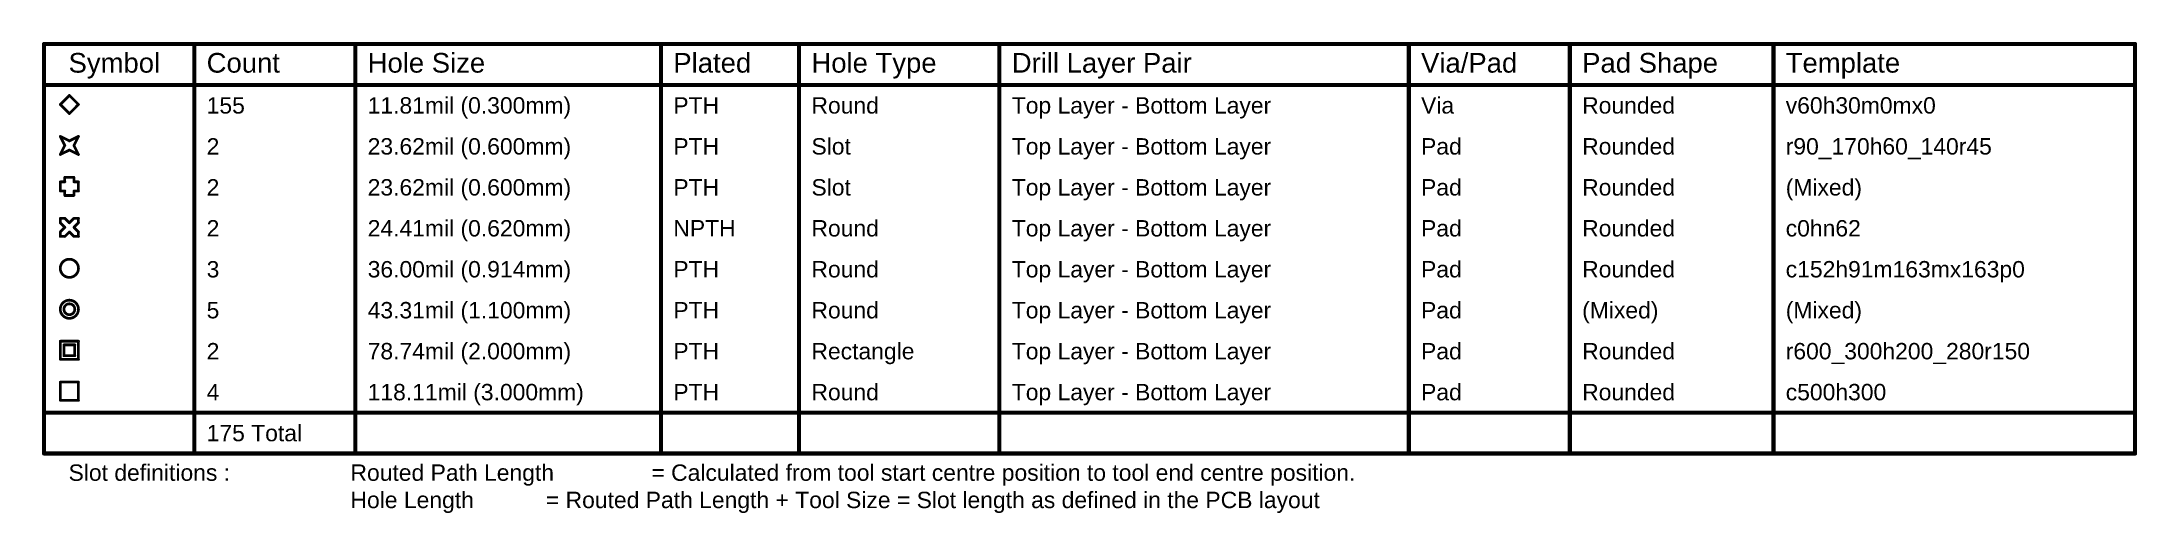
# Model space of a CAD drawing. Header units: inches. Extents: x -14 to 270, y -5 to 115.
# Drawn here: x -13.8 to 181.2, y 70.8 to 114.6 of the extents above; entities that cross this region are included whole.
import ezdxf

# ---------------------------------------------------------------- set-up
doc = ezdxf.new("R2010")
doc.units = ezdxf.units.IN
doc.layers.add('Drill Drawing', color=1, linetype='Continuous')
doc.styles.add('Arial', font='', dxfattribs={"height": 0.2})
doc.styles.get('Arial').set_extended_font_data('Arial')

msp = doc.modelspace()

# ---------------------------------------------------------------- texts
at = {"layer": 'Drill Drawing', "style": 'Arial'}
for s, height, p in [('Symbol', 1.829, (-11.29, 111.76)), ('Count', 1.829, (1.56, 111.76)), ('Hole Size', 1.829, (16.54, 111.76)), ('Plated', 1.829, (44.98, 111.76)), ('Hole Type', 1.829, (57.83, 111.76)), ('Drill Layer Pair', 1.8288, (76.47, 111.76)), ('Via/Pad', 1.829, (114.55, 111.76)), ('Pad Shape', 1.829, (129.54, 111.76)), ('Template', 1.829, (148.48, 111.76)), ('155', 1.524, (1.56, 107.95)), ('11.81mil (0.300mm)', 1.524, (16.54, 107.95)), ('PTH', 1.524, (44.98, 107.95)), ('Round', 1.524, (57.83, 107.95)), ('Top Layer - Bottom Layer', 1.524, (76.47, 107.95)), ('Via', 1.524, (114.55, 107.95)), ('Rounded', 1.524, (129.54, 107.95)), ('v60h30m0mx0', 1.524, (148.48, 107.95)), ('2', 1.52, (1.56, 104.14)), ('23.62mil (0.600mm)', 1.524, (16.54, 104.14)), ('PTH', 1.524, (44.98, 104.14)), ('Slot', 1.524, (57.83, 104.14)), ('Top Layer - Bottom Layer', 1.524, (76.47, 104.14)), ('Pad', 1.524, (114.55, 104.14)), ('Rounded', 1.524, (129.54, 104.14)), ('r90_170h60_140r45', 1.524, (148.48, 104.14)), ('2', 1.52, (1.56, 100.33)), ('23.62mil (0.600mm)', 1.524, (16.54, 100.33)), ('PTH', 1.524, (44.98, 100.33)), ('Slot', 1.524, (57.83, 100.33)), ('Top Layer - Bottom Layer', 1.524, (76.47, 100.33)), ('Pad', 1.524, (114.55, 100.33)), ('Rounded', 1.524, (129.54, 100.33)), ('(Mixed)', 1.524, (148.48, 100.33)), ('2', 1.52, (1.56, 96.52)), ('24.41mil (0.620mm)', 1.524, (16.54, 96.52)), ('NPTH', 1.524, (44.98, 96.52)), ('Round', 1.524, (57.83, 96.52)), ('Top Layer - Bottom Layer', 1.524, (76.47, 96.52)), ('Pad', 1.524, (114.55, 96.52)), ('Rounded', 1.524, (129.54, 96.52)), ('c0hn62', 1.524, (148.48, 96.52)), ('3', 1.52, (1.56, 92.71)), ('36.00mil (0.914mm)', 1.524, (16.54, 92.71)), ('PTH', 1.524, (44.98, 92.71)), ('Round', 1.524, (57.83, 92.71)), ('Top Layer - Bottom Layer', 1.524, (76.47, 92.71)), ('Pad', 1.524, (114.55, 92.71)), ('Rounded', 1.524, (129.54, 92.71)), ('c152h91m163mx163p0', 1.524, (148.48, 92.71)), ('5', 1.52, (1.56, 88.9)), ('43.31mil (1.100mm)', 1.524, (16.54, 88.9)), ('PTH', 1.524, (44.98, 88.9)), ('Round', 1.524, (57.83, 88.9)), ('Top Layer - Bottom Layer', 1.524, (76.47, 88.9)), ('Pad', 1.524, (114.55, 88.9)), ('(Mixed)', 1.524, (129.54, 88.9)), ('(Mixed)', 1.524, (148.48, 88.9)), ('2', 1.52, (1.56, 85.09)), ('78.74mil (2.000mm)', 1.524, (16.54, 85.09)), ('PTH', 1.524, (44.98, 85.09)), ('Rectangle', 1.524, (57.83, 85.09)), ('Top Layer - Bottom Layer', 1.524, (76.47, 85.09)), ('Pad', 1.524, (114.55, 85.09)), ('Rounded', 1.524, (129.54, 85.09)), ('r600_300h200_280r150', 1.524, (148.48, 85.09)), ('4', 1.52, (1.56, 81.28)), ('118.11mil (3.000mm)', 1.524, (16.54, 81.28)), ('PTH', 1.524, (44.98, 81.28)), ('Round', 1.524, (57.83, 81.28)), ('Top Layer - Bottom Layer', 1.524, (76.47, 81.28)), ('Pad', 1.524, (114.55, 81.28)), ('Rounded', 1.524, (129.54, 81.28)), ('c500h300', 1.524, (148.48, 81.28)), ('175 Total', 1.524, (1.56, 77.47)), ('Slot definitions :', 1.524, (-11.29, 73.79)), ('Routed Path Length', 1.524, (14.94, 73.79)), ('= Calculated from tool start centre position to tool end centre position.', 1.524, (42.94, 73.79)), ('Hole Length', 1.524, (14.94, 71.25)), (' = Routed Path Length + Tool Size = Slot length as defined in the PCB layout', 1.524, (32.53, 71.25))]:
    msp.add_text(s, height=height, dxfattribs=at).set_placement(p)

# ---------------------------------------------------------------- linework, layer by layer
at = {"layer": 'Drill Drawing'}
for points in [[(-13.58, 114.43, 0.381, 0.381, 0), (180.98, 114.43, 0.381, 0.381, 0)], [(-13.58, 76.33, 0.381, 0.381, 0), (-13.58, 114.43, 0.381, 0.381, 0)], [(0.41, 76.33, 0.381, 0.381, 0), (0.41, 114.43, 0.381, 0.381, 0)], [(15.39, 76.33, 0.381, 0.381, 0), (15.39, 114.43, 0.381, 0.381, 0)], [(43.83, 76.33, 0.381, 0.381, 0), (43.83, 114.43, 0.381, 0.381, 0)], [(56.68, 76.33, 0.381, 0.381, 0), (56.68, 114.43, 0.381, 0.381, 0)], [(75.32, 76.33, 0.381, 0.381, 0), (75.32, 114.43, 0.381, 0.381, 0)], [(113.41, 76.33, 0.381, 0.381, 0), (113.41, 114.43, 0.381, 0.381, 0)], [(128.39, 76.33, 0.381, 0.381, 0), (128.39, 114.43, 0.381, 0.381, 0)], [(147.34, 76.33, 0.381, 0.381, 0), (147.34, 114.43, 0.381, 0.381, 0)], [(180.98, 76.33, 0.381, 0.381, 0), (180.98, 114.43, 0.381, 0.381, 0)], [(-13.58, 110.62, 0.381, 0.381, 0), (180.98, 110.62, 0.381, 0.381, 0)], [(-12.06, 108.8, 0.254, 0.254, 0), (-11.21, 109.64, 0.254, 0.254, 0)], [(-11.21, 109.64, 0.254, 0.254, 0), (-10.37, 108.8, 0.254, 0.254, 0)], [(-12.06, 108.8, 0.254, 0.254, 0), (-11.21, 107.95, 0.254, 0.254, 0)], [(-11.21, 107.95, 0.254, 0.254, 0), (-10.37, 108.8, 0.254, 0.254, 0)], [(-12.06, 105.83, 0.254, 0.254, 0), (-11.21, 105.41, 0.254, 0.254, 0)], [(-12.06, 105.83, 0.254, 0.254, 0), (-11.64, 104.99, 0.254, 0.254, 0)], [(-11.21, 105.41, 0.254, 0.254, 0), (-10.37, 105.83, 0.254, 0.254, 0)], [(-10.79, 104.99, 0.254, 0.254, 0), (-10.37, 105.83, 0.254, 0.254, 0)], [(-12.06, 104.14, 0.254, 0.254, 0), (-11.64, 104.99, 0.254, 0.254, 0)], [(-12.06, 104.14, 0.254, 0.254, 0), (-11.21, 104.56, 0.254, 0.254, 0)], [(-11.21, 104.56, 0.254, 0.254, 0), (-10.37, 104.14, 0.254, 0.254, 0)], [(-10.79, 104.99, 0.254, 0.254, 0), (-10.37, 104.14, 0.254, 0.254, 0)], [(-12.06, 100.75, 0.254, 0.254, 0), (-12.06, 101.6, 0.254, 0.254, 0)], [(-12.06, 101.6, 0.254, 0.254, 0), (-11.64, 101.6, 0.254, 0.254, 0)], [(-11.64, 101.6, 0.254, 0.254, 0), (-11.64, 102.02, 0.254, 0.254, 0)], [(-11.64, 102.02, 0.254, 0.254, 0), (-10.79, 102.02, 0.254, 0.254, 0)], [(-10.79, 101.6, 0.254, 0.254, 0), (-10.79, 102.02, 0.254, 0.254, 0)], [(-10.79, 101.6, 0.254, 0.254, 0), (-10.37, 101.6, 0.254, 0.254, 0)], [(-10.37, 100.75, 0.254, 0.254, 0), (-10.37, 101.6, 0.254, 0.254, 0)], [(-12.06, 100.75, 0.254, 0.254, 0), (-11.64, 100.75, 0.254, 0.254, 0)], [(-11.64, 100.33, 0.254, 0.254, 0), (-11.64, 100.75, 0.254, 0.254, 0)], [(-11.64, 100.33, 0.254, 0.254, 0), (-10.79, 100.33, 0.254, 0.254, 0)], [(-10.79, 100.75, 0.254, 0.254, 0), (-10.37, 100.75, 0.254, 0.254, 0)], [(-10.79, 100.33, 0.254, 0.254, 0), (-10.79, 100.75, 0.254, 0.254, 0)], [(-12.06, 97.79, 0.254, 0.254, 0), (-12.06, 98.21, 0.254, 0.254, 0)], [(-12.06, 98.21, 0.254, 0.254, 0), (-11.64, 98.21, 0.254, 0.254, 0)], [(-12.06, 97.79, 0.254, 0.254, 0), (-11.64, 97.37, 0.254, 0.254, 0)], [(-12.06, 96.94, 0.254, 0.254, 0), (-11.64, 97.37, 0.254, 0.254, 0)], [(-11.64, 98.21, 0.254, 0.254, 0), (-11.21, 97.79, 0.254, 0.254, 0)], [(-11.21, 97.79, 0.254, 0.254, 0), (-10.79, 98.21, 0.254, 0.254, 0)], [(-10.79, 98.21, 0.254, 0.254, 0), (-10.37, 98.21, 0.254, 0.254, 0)], [(-10.79, 97.37, 0.254, 0.254, 0), (-10.37, 97.79, 0.254, 0.254, 0)], [(-10.79, 97.37, 0.254, 0.254, 0), (-10.37, 96.94, 0.254, 0.254, 0)], [(-10.37, 97.79, 0.254, 0.254, 0), (-10.37, 98.21, 0.254, 0.254, 0)], [(-12.06, 96.52, 0.254, 0.254, 0), (-12.06, 96.94, 0.254, 0.254, 0)], [(-12.06, 96.52, 0.254, 0.254, 0), (-11.64, 96.52, 0.254, 0.254, 0)], [(-11.64, 96.52, 0.254, 0.254, 0), (-11.21, 96.94, 0.254, 0.254, 0)], [(-11.21, 96.94, 0.254, 0.254, 0), (-10.79, 96.52, 0.254, 0.254, 0)], [(-10.79, 96.52, 0.254, 0.254, 0), (-10.37, 96.52, 0.254, 0.254, 0)], [(-10.37, 96.52, 0.254, 0.254, 0), (-10.37, 96.94, 0.254, 0.254, 0)], [(-12.06, 86.78, 0.254, 0.254, 0), (-10.37, 86.78, 0.254, 0.254, 0)], [(-12.06, 85.09, 0.254, 0.254, 0), (-12.06, 86.78, 0.254, 0.254, 0)], [(-11.72, 86.44, 0.254, 0.254, 0), (-10.71, 86.44, 0.254, 0.254, 0)], [(-11.72, 85.43, 0.254, 0.254, 0), (-11.72, 86.44, 0.254, 0.254, 0)], [(-10.71, 85.43, 0.254, 0.254, 0), (-10.71, 86.44, 0.254, 0.254, 0)], [(-10.37, 85.09, 0.254, 0.254, 0), (-10.37, 86.78, 0.254, 0.254, 0)], [(-12.06, 85.09, 0.254, 0.254, 0), (-10.37, 85.09, 0.254, 0.254, 0)], [(-11.72, 85.43, 0.254, 0.254, 0), (-10.71, 85.43, 0.254, 0.254, 0)], [(-12.06, 82.97, 0.254, 0.254, 0), (-10.37, 82.97, 0.254, 0.254, 0)], [(-12.06, 81.28, 0.254, 0.254, 0), (-12.06, 82.97, 0.254, 0.254, 0)], [(-10.37, 81.28, 0.254, 0.254, 0), (-10.37, 82.97, 0.254, 0.254, 0)], [(-13.58, 80.14, 0.381, 0.381, 0), (180.98, 80.14, 0.381, 0.381, 0)], [(-12.06, 81.28, 0.254, 0.254, 0), (-10.37, 81.28, 0.254, 0.254, 0)], [(-13.58, 76.33, 0.381, 0.381, 0), (180.98, 76.33, 0.381, 0.381, 0)]]:
    msp.add_lwpolyline(points, format="xyseb", dxfattribs=at)
for points in [[(-13.67, 114.43, 0.191, 0.191, 1), (-13.48, 114.43, 0.191, 0.191, 1)], [(-13.67, 114.43, 0.191, 0.191, 1), (-13.48, 114.43, 0.191, 0.191, 1)], [(0.32, 114.43, 0.191, 0.191, 1), (0.51, 114.43, 0.191, 0.191, 1)], [(15.3, 114.43, 0.191, 0.191, 1), (15.49, 114.43, 0.191, 0.191, 1)], [(43.74, 114.43, 0.191, 0.191, 1), (43.93, 114.43, 0.191, 0.191, 1)], [(56.59, 114.43, 0.191, 0.191, 1), (56.78, 114.43, 0.191, 0.191, 1)], [(75.23, 114.43, 0.191, 0.191, 1), (75.42, 114.43, 0.191, 0.191, 1)], [(113.32, 114.43, 0.191, 0.191, 1), (113.51, 114.43, 0.191, 0.191, 1)], [(128.3, 114.43, 0.191, 0.191, 1), (128.49, 114.43, 0.191, 0.191, 1)], [(147.24, 114.43, 0.191, 0.191, 1), (147.43, 114.43, 0.191, 0.191, 1)], [(180.89, 114.43, 0.191, 0.191, 1), (181.08, 114.43, 0.191, 0.191, 1)], [(180.89, 114.43, 0.191, 0.191, 1), (181.08, 114.43, 0.191, 0.191, 1)], [(-13.67, 110.62, 0.191, 0.191, 1), (-13.48, 110.62, 0.191, 0.191, 1)], [(-11.28, 109.64, 0.127, 0.127, 1), (-11.15, 109.64, 0.127, 0.127, 1)], [(-11.28, 109.64, 0.127, 0.127, 1), (-11.15, 109.64, 0.127, 0.127, 1)], [(180.89, 110.62, 0.191, 0.191, 1), (181.08, 110.62, 0.191, 0.191, 1)], [(-12.12, 108.8, 0.127, 0.127, 1), (-12, 108.8, 0.127, 0.127, 1)], [(-12.12, 108.8, 0.127, 0.127, 1), (-12, 108.8, 0.127, 0.127, 1)], [(-11.28, 107.95, 0.127, 0.127, 1), (-11.15, 107.95, 0.127, 0.127, 1)], [(-11.28, 107.95, 0.127, 0.127, 1), (-11.15, 107.95, 0.127, 0.127, 1)], [(-10.43, 108.8, 0.127, 0.127, 1), (-10.3, 108.8, 0.127, 0.127, 1)], [(-10.43, 108.8, 0.127, 0.127, 1), (-10.3, 108.8, 0.127, 0.127, 1)], [(-12.12, 105.83, 0.127, 0.127, 1), (-12, 105.83, 0.127, 0.127, 1)], [(-12.12, 105.83, 0.127, 0.127, 1), (-12, 105.83, 0.127, 0.127, 1)], [(-11.28, 105.41, 0.127, 0.127, 1), (-11.15, 105.41, 0.127, 0.127, 1)], [(-11.28, 105.41, 0.127, 0.127, 1), (-11.15, 105.41, 0.127, 0.127, 1)], [(-10.43, 105.83, 0.127, 0.127, 1), (-10.3, 105.83, 0.127, 0.127, 1)], [(-10.43, 105.83, 0.127, 0.127, 1), (-10.3, 105.83, 0.127, 0.127, 1)], [(-12.12, 104.14, 0.127, 0.127, 1), (-12, 104.14, 0.127, 0.127, 1)], [(-12.12, 104.14, 0.127, 0.127, 1), (-12, 104.14, 0.127, 0.127, 1)], [(-11.7, 104.99, 0.127, 0.127, 1), (-11.57, 104.99, 0.127, 0.127, 1)], [(-11.7, 104.99, 0.127, 0.127, 1), (-11.57, 104.99, 0.127, 0.127, 1)], [(-11.28, 104.56, 0.127, 0.127, 1), (-11.15, 104.56, 0.127, 0.127, 1)], [(-11.28, 104.56, 0.127, 0.127, 1), (-11.15, 104.56, 0.127, 0.127, 1)], [(-10.85, 104.99, 0.127, 0.127, 1), (-10.73, 104.99, 0.127, 0.127, 1)], [(-10.85, 104.99, 0.127, 0.127, 1), (-10.73, 104.99, 0.127, 0.127, 1)], [(-10.43, 104.14, 0.127, 0.127, 1), (-10.3, 104.14, 0.127, 0.127, 1)], [(-10.43, 104.14, 0.127, 0.127, 1), (-10.3, 104.14, 0.127, 0.127, 1)], [(-12.12, 101.6, 0.127, 0.127, 1), (-12, 101.6, 0.127, 0.127, 1)], [(-12.12, 101.6, 0.127, 0.127, 1), (-12, 101.6, 0.127, 0.127, 1)], [(-11.7, 102.02, 0.127, 0.127, 1), (-11.57, 102.02, 0.127, 0.127, 1)], [(-11.7, 102.02, 0.127, 0.127, 1), (-11.57, 102.02, 0.127, 0.127, 1)], [(-11.7, 101.6, 0.127, 0.127, 1), (-11.57, 101.6, 0.127, 0.127, 1)], [(-11.7, 101.6, 0.127, 0.127, 1), (-11.57, 101.6, 0.127, 0.127, 1)], [(-10.85, 102.02, 0.127, 0.127, 1), (-10.73, 102.02, 0.127, 0.127, 1)], [(-10.85, 102.02, 0.127, 0.127, 1), (-10.73, 102.02, 0.127, 0.127, 1)], [(-10.85, 101.6, 0.127, 0.127, 1), (-10.73, 101.6, 0.127, 0.127, 1)], [(-10.85, 101.6, 0.127, 0.127, 1), (-10.73, 101.6, 0.127, 0.127, 1)], [(-10.43, 101.6, 0.127, 0.127, 1), (-10.3, 101.6, 0.127, 0.127, 1)], [(-10.43, 101.6, 0.127, 0.127, 1), (-10.3, 101.6, 0.127, 0.127, 1)], [(-12.12, 100.75, 0.127, 0.127, 1), (-12, 100.75, 0.127, 0.127, 1)], [(-12.12, 100.75, 0.127, 0.127, 1), (-12, 100.75, 0.127, 0.127, 1)], [(-11.7, 100.75, 0.127, 0.127, 1), (-11.57, 100.75, 0.127, 0.127, 1)], [(-11.7, 100.75, 0.127, 0.127, 1), (-11.57, 100.75, 0.127, 0.127, 1)], [(-11.7, 100.33, 0.127, 0.127, 1), (-11.57, 100.33, 0.127, 0.127, 1)], [(-11.7, 100.33, 0.127, 0.127, 1), (-11.57, 100.33, 0.127, 0.127, 1)], [(-10.85, 100.75, 0.127, 0.127, 1), (-10.73, 100.75, 0.127, 0.127, 1)], [(-10.85, 100.75, 0.127, 0.127, 1), (-10.73, 100.75, 0.127, 0.127, 1)], [(-10.85, 100.33, 0.127, 0.127, 1), (-10.73, 100.33, 0.127, 0.127, 1)], [(-10.85, 100.33, 0.127, 0.127, 1), (-10.73, 100.33, 0.127, 0.127, 1)], [(-10.43, 100.75, 0.127, 0.127, 1), (-10.3, 100.75, 0.127, 0.127, 1)], [(-10.43, 100.75, 0.127, 0.127, 1), (-10.3, 100.75, 0.127, 0.127, 1)], [(-12.12, 98.21, 0.127, 0.127, 1), (-12, 98.21, 0.127, 0.127, 1)], [(-12.12, 98.21, 0.127, 0.127, 1), (-12, 98.21, 0.127, 0.127, 1)], [(-12.12, 97.79, 0.127, 0.127, 1), (-12, 97.79, 0.127, 0.127, 1)], [(-12.12, 97.79, 0.127, 0.127, 1), (-12, 97.79, 0.127, 0.127, 1)], [(-11.7, 98.21, 0.127, 0.127, 1), (-11.57, 98.21, 0.127, 0.127, 1)], [(-11.7, 98.21, 0.127, 0.127, 1), (-11.57, 98.21, 0.127, 0.127, 1)], [(-11.7, 97.37, 0.127, 0.127, 1), (-11.57, 97.37, 0.127, 0.127, 1)], [(-11.7, 97.37, 0.127, 0.127, 1), (-11.57, 97.37, 0.127, 0.127, 1)], [(-11.28, 97.79, 0.127, 0.127, 1), (-11.15, 97.79, 0.127, 0.127, 1)], [(-11.28, 97.79, 0.127, 0.127, 1), (-11.15, 97.79, 0.127, 0.127, 1)], [(-10.85, 98.21, 0.127, 0.127, 1), (-10.73, 98.21, 0.127, 0.127, 1)], [(-10.85, 98.21, 0.127, 0.127, 1), (-10.73, 98.21, 0.127, 0.127, 1)], [(-10.85, 97.37, 0.127, 0.127, 1), (-10.73, 97.37, 0.127, 0.127, 1)], [(-10.85, 97.37, 0.127, 0.127, 1), (-10.73, 97.37, 0.127, 0.127, 1)], [(-10.43, 98.21, 0.127, 0.127, 1), (-10.3, 98.21, 0.127, 0.127, 1)], [(-10.43, 98.21, 0.127, 0.127, 1), (-10.3, 98.21, 0.127, 0.127, 1)], [(-10.43, 97.79, 0.127, 0.127, 1), (-10.3, 97.79, 0.127, 0.127, 1)], [(-10.43, 97.79, 0.127, 0.127, 1), (-10.3, 97.79, 0.127, 0.127, 1)], [(-12.12, 96.94, 0.127, 0.127, 1), (-12, 96.94, 0.127, 0.127, 1)], [(-12.12, 96.94, 0.127, 0.127, 1), (-12, 96.94, 0.127, 0.127, 1)], [(-12.12, 96.52, 0.127, 0.127, 1), (-12, 96.52, 0.127, 0.127, 1)], [(-12.12, 96.52, 0.127, 0.127, 1), (-12, 96.52, 0.127, 0.127, 1)], [(-11.7, 96.52, 0.127, 0.127, 1), (-11.57, 96.52, 0.127, 0.127, 1)], [(-11.7, 96.52, 0.127, 0.127, 1), (-11.57, 96.52, 0.127, 0.127, 1)], [(-11.28, 96.94, 0.127, 0.127, 1), (-11.15, 96.94, 0.127, 0.127, 1)], [(-11.28, 96.94, 0.127, 0.127, 1), (-11.15, 96.94, 0.127, 0.127, 1)], [(-10.85, 96.52, 0.127, 0.127, 1), (-10.73, 96.52, 0.127, 0.127, 1)], [(-10.85, 96.52, 0.127, 0.127, 1), (-10.73, 96.52, 0.127, 0.127, 1)], [(-10.43, 96.94, 0.127, 0.127, 1), (-10.3, 96.94, 0.127, 0.127, 1)], [(-10.43, 96.94, 0.127, 0.127, 1), (-10.3, 96.94, 0.127, 0.127, 1)], [(-10.43, 96.52, 0.127, 0.127, 1), (-10.3, 96.52, 0.127, 0.127, 1)], [(-10.43, 96.52, 0.127, 0.127, 1), (-10.3, 96.52, 0.127, 0.127, 1)], [(-10.37, 93.56, 0.254, 0.254, 1), (-12.06, 93.56, 0.254, 0.254, 1)], [(-12.12, 93.56, 0.127, 0.127, 1), (-12, 93.56, 0.127, 0.127, 1)], [(-10.43, 93.56, 0.127, 0.127, 1), (-10.3, 93.56, 0.127, 0.127, 1)], [(-10.37, 89.75, 0.254, 0.254, 1), (-12.06, 89.75, 0.254, 0.254, 1)], [(-12.12, 89.75, 0.127, 0.127, 1), (-12, 89.75, 0.127, 0.127, 1)], [(-10.71, 89.75, 0.254, 0.254, 1), (-11.72, 89.75, 0.254, 0.254, 1)], [(-11.79, 89.75, 0.127, 0.127, 1), (-11.66, 89.75, 0.127, 0.127, 1)], [(-10.77, 89.75, 0.127, 0.127, 1), (-10.64, 89.75, 0.127, 0.127, 1)], [(-10.43, 89.75, 0.127, 0.127, 1), (-10.3, 89.75, 0.127, 0.127, 1)], [(-12.12, 86.78, 0.127, 0.127, 1), (-12, 86.78, 0.127, 0.127, 1)], [(-12.12, 86.78, 0.127, 0.127, 1), (-12, 86.78, 0.127, 0.127, 1)], [(-11.79, 86.44, 0.127, 0.127, 1), (-11.66, 86.44, 0.127, 0.127, 1)], [(-11.79, 86.44, 0.127, 0.127, 1), (-11.66, 86.44, 0.127, 0.127, 1)], [(-10.77, 86.44, 0.127, 0.127, 1), (-10.64, 86.44, 0.127, 0.127, 1)], [(-10.77, 86.44, 0.127, 0.127, 1), (-10.64, 86.44, 0.127, 0.127, 1)], [(-10.43, 86.78, 0.127, 0.127, 1), (-10.3, 86.78, 0.127, 0.127, 1)], [(-10.43, 86.78, 0.127, 0.127, 1), (-10.3, 86.78, 0.127, 0.127, 1)], [(-12.12, 85.09, 0.127, 0.127, 1), (-12, 85.09, 0.127, 0.127, 1)], [(-12.12, 85.09, 0.127, 0.127, 1), (-12, 85.09, 0.127, 0.127, 1)], [(-11.79, 85.43, 0.127, 0.127, 1), (-11.66, 85.43, 0.127, 0.127, 1)], [(-11.79, 85.43, 0.127, 0.127, 1), (-11.66, 85.43, 0.127, 0.127, 1)], [(-10.77, 85.43, 0.127, 0.127, 1), (-10.64, 85.43, 0.127, 0.127, 1)], [(-10.77, 85.43, 0.127, 0.127, 1), (-10.64, 85.43, 0.127, 0.127, 1)], [(-10.43, 85.09, 0.127, 0.127, 1), (-10.3, 85.09, 0.127, 0.127, 1)], [(-10.43, 85.09, 0.127, 0.127, 1), (-10.3, 85.09, 0.127, 0.127, 1)], [(-12.12, 82.97, 0.127, 0.127, 1), (-12, 82.97, 0.127, 0.127, 1)], [(-12.12, 82.97, 0.127, 0.127, 1), (-12, 82.97, 0.127, 0.127, 1)], [(-10.43, 82.97, 0.127, 0.127, 1), (-10.3, 82.97, 0.127, 0.127, 1)], [(-10.43, 82.97, 0.127, 0.127, 1), (-10.3, 82.97, 0.127, 0.127, 1)], [(-13.67, 80.14, 0.191, 0.191, 1), (-13.48, 80.14, 0.191, 0.191, 1)], [(-12.12, 81.28, 0.127, 0.127, 1), (-12, 81.28, 0.127, 0.127, 1)], [(-12.12, 81.28, 0.127, 0.127, 1), (-12, 81.28, 0.127, 0.127, 1)], [(-10.43, 81.28, 0.127, 0.127, 1), (-10.3, 81.28, 0.127, 0.127, 1)], [(-10.43, 81.28, 0.127, 0.127, 1), (-10.3, 81.28, 0.127, 0.127, 1)], [(180.89, 80.14, 0.191, 0.191, 1), (181.08, 80.14, 0.191, 0.191, 1)], [(-13.67, 76.33, 0.191, 0.191, 1), (-13.48, 76.33, 0.191, 0.191, 1)], [(-13.67, 76.33, 0.191, 0.191, 1), (-13.48, 76.33, 0.191, 0.191, 1)], [(0.32, 76.33, 0.191, 0.191, 1), (0.51, 76.33, 0.191, 0.191, 1)], [(15.3, 76.33, 0.191, 0.191, 1), (15.49, 76.33, 0.191, 0.191, 1)], [(43.74, 76.33, 0.191, 0.191, 1), (43.93, 76.33, 0.191, 0.191, 1)], [(56.59, 76.33, 0.191, 0.191, 1), (56.78, 76.33, 0.191, 0.191, 1)], [(75.23, 76.33, 0.191, 0.191, 1), (75.42, 76.33, 0.191, 0.191, 1)], [(113.32, 76.33, 0.191, 0.191, 1), (113.51, 76.33, 0.191, 0.191, 1)], [(128.3, 76.33, 0.191, 0.191, 1), (128.49, 76.33, 0.191, 0.191, 1)], [(147.24, 76.33, 0.191, 0.191, 1), (147.43, 76.33, 0.191, 0.191, 1)], [(180.89, 76.33, 0.191, 0.191, 1), (181.08, 76.33, 0.191, 0.191, 1)], [(180.89, 76.33, 0.191, 0.191, 1), (181.08, 76.33, 0.191, 0.191, 1)]]:
    msp.add_lwpolyline(points, format="xyseb", close=True, dxfattribs=at)

msp.set_redraw_order([(e.dxf.handle, doc.entitydb.next_handle()) for e in msp.query("TEXT MTEXT ATTDEF DIMENSION ARC_DIMENSION")])  # texts and dimensions are drawn at this point

doc.saveas('drawing.dxf')
